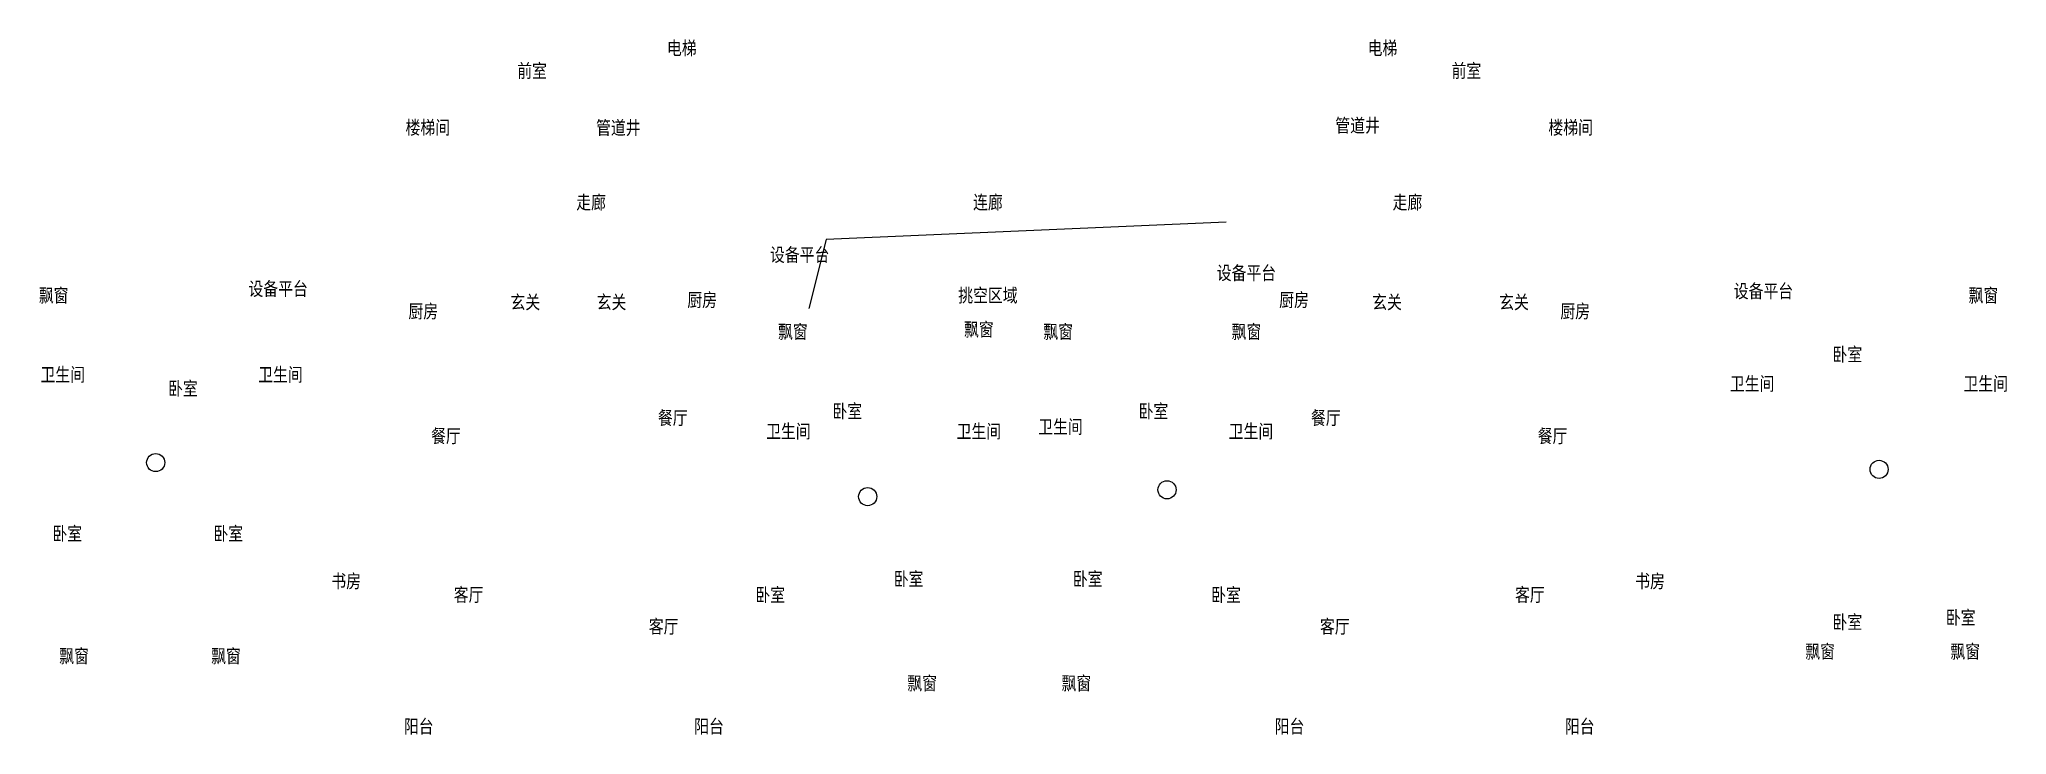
# Model space of a CAD drawing. Header units: millimetres. Extents: x 11825 to 121394, y 2662 to 23940.
# Drawn here: x 11825 to 55204, y 8613 to 23940 of the extents above; entities that cross this region are included whole.
import ezdxf
from ezdxf.enums import TextEntityAlignment as Align

# ---------------------------------------------------------------- set-up
doc = ezdxf.new("R2010")
doc.units = ezdxf.units.MM
doc.header["$LTSCALE"] = 0.5
for name, color, linetype in [('AD-FLOR', 151, 'Continuous'), ('AD-NAME-ROOM', 254, 'Continuous'), ('错误红圈', 7, 'Continuous')]:
    doc.layers.add(name, color=color, linetype=linetype)
doc.styles.add('TH-CHENGDU', font='', dxfattribs={"height": 200})
doc.styles.get('TH-CHENGDU').set_extended_font_data('思源黑体 CN')

msp = doc.modelspace()

# ---------------------------------------------------------------- texts
at = {"layer": 'AD-NAME-ROOM', "color": 254, "style": 'TH-CHENGDU', "width": 0.8}
for s, p in [('电梯', (25991, 23746)), ('电梯', (41441, 23746)), ('前室', (22691, 23248)), ('前室', (43291, 23248)), ('楼梯间', (20391, 21996)), ('管道井', (24591, 21991)), ('管道井', (40891, 22041)), ('楼梯间', (45591, 21996)), ('走廊', (23991, 20348)), ('连廊', (32741, 20348)), ('走廊', (41991, 20348)), ('设备平台', (28591, 19191)), ('设备平台', (38441, 18791)), ('飘窗', (12141, 18296)), ('设备平台', (17091, 18441)), ('玄关', (22541, 18147)), ('玄关', (24441, 18147)), ('厨房', (26441, 18197)), ('挑空区域', (32741, 18297)), ('厨房', (39491, 18197)), ('玄关', (41541, 18147)), ('玄关', (44341, 18147)), ('设备平台', (49841, 18391)), ('飘窗', (54691, 18296)), ('厨房', (20291, 17947)), ('厨房', (45691, 17947)), ('飘窗', (28441, 17496)), ('飘窗', (32541, 17546)), ('飘窗', (34291, 17496)), ('飘窗', (38441, 17496)), ('卧室', (51691, 16995)), ('卫生间', (12341, 16550)), ('卫生间', (17141, 16550)), ('卫生间', (49591, 16350)), ('卫生间', (54741, 16350)), ('卧室', (14991, 16245)), ('餐厅', (25791, 15596)), ('卧室', (29641, 15745)), ('卧室', (36391, 15745)), ('餐厅', (40191, 15596)), ('餐厅', (20791, 15196)), ('卫生间', (28341, 15300)), ('卫生间', (32541, 15300)), ('卫生间', (34341, 15400)), ('卫生间', (38541, 15300)), ('餐厅', (45191, 15196)), ('卧室', (12441, 13045)), ('卧室', (15991, 13045)), ('书房', (18591, 11997)), ('卧室', (30991, 12045)), ('卧室', (34941, 12045)), ('书房', (47341, 11997)), ('客厅', (21291, 11697)), ('卧室', (27941, 11695)), ('卧室', (37991, 11695)), ('客厅', (44691, 11697)), ('卧室', (51691, 11095)), ('卧室', (54191, 11195)), ('客厅', (25591, 10997)), ('客厅', (40391, 10997)), ('飘窗', (12591, 10346)), ('飘窗', (15941, 10346)), ('飘窗', (51091, 10446)), ('飘窗', (54291, 10446)), ('飘窗', (31291, 9746)), ('飘窗', (34691, 9746)), ('阳台', (20191, 8795)), ('阳台', (26591, 8795)), ('阳台', (39391, 8795)), ('阳台', (45791, 8795))]:
    msp.add_text(s, height=300, dxfattribs=at).set_placement(p, align=Align.MIDDLE_CENTER)

# ---------------------------------------------------------------- linework, layer by layer
at = {"layer": 'AD-FLOR'}
msp.add_lwpolyline([(37991, 19910), (29171, 19530), (28791, 18010)], dxfattribs=at)
at = {"layer": '错误红圈', "color": 1}
for centre in [(14391, 14610), (52391, 14460), (30091, 13860), (36691, 14010)]:
    msp.add_circle(centre, 200, dxfattribs=at)

msp.set_redraw_order([(e.dxf.handle, doc.entitydb.next_handle()) for e in msp.query("TEXT MTEXT ATTDEF DIMENSION ARC_DIMENSION")])  # texts and dimensions are drawn at this point

doc.saveas('drawing.dxf')
